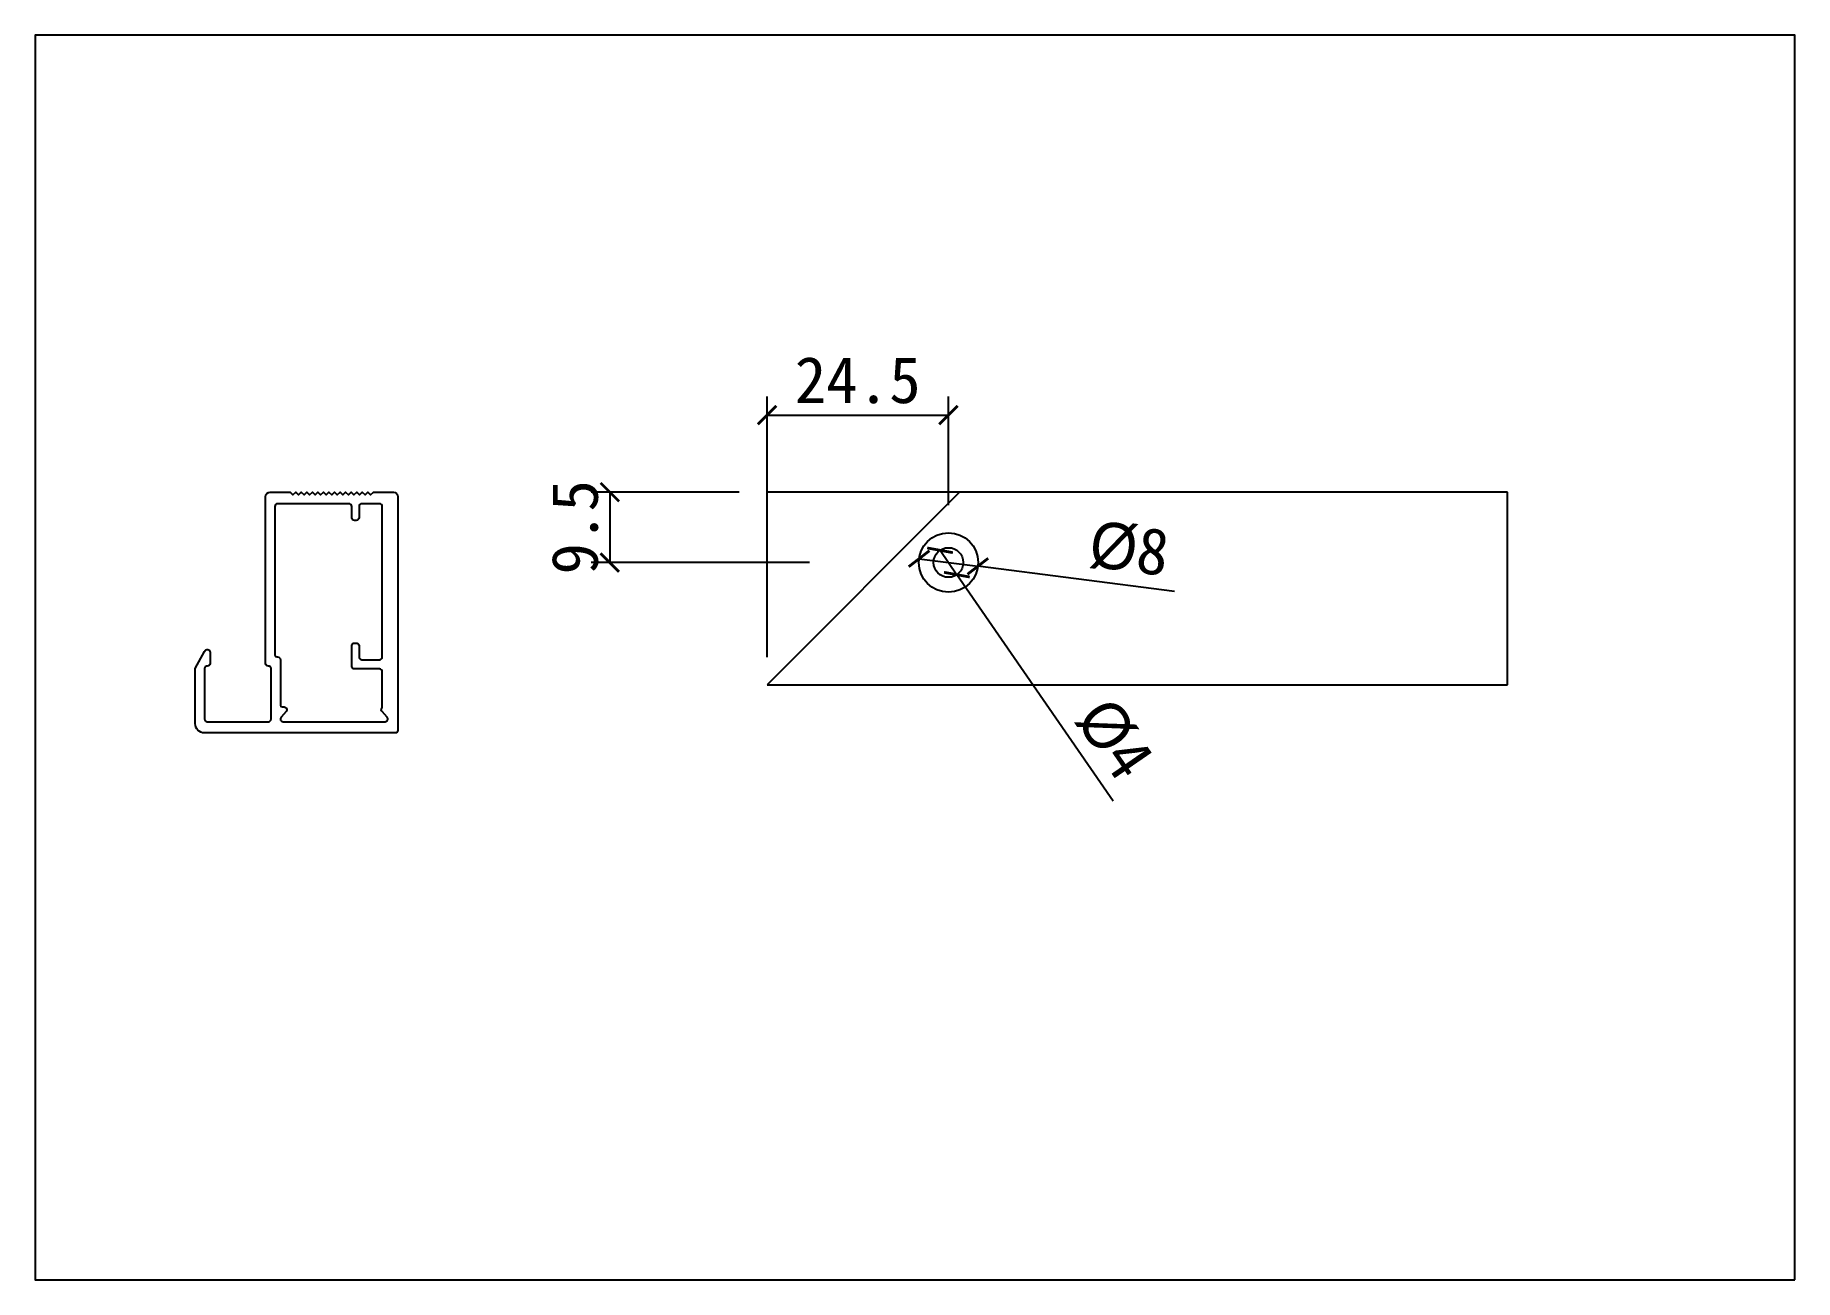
# Model space of a CAD drawing. Header units: millimetres. Extents: x -44117 to 256353, y -2095463 to 65325.
# Drawn here: x 83926 to 84876, y 24343 to 25015 of the extents above; entities that cross this region are included whole.
import ezdxf

# ---------------------------------------------------------------- set-up
doc = ezdxf.new("R2010")
doc.units = ezdxf.units.MM
doc.header["$LTSCALE"] = 10
doc.dimstyles.new('ISO-25', dxfattribs={"dimtxt": 2.5, "dimasz": 2.5, "dimexe": 1, "dimexo": 1, "dimtad": 1, "dimtxsty": 'Standard', "dimblk": 'ARCHTICK', "dimcen": 2.5, "dimadec": 0, "dimazin": 0, "dimtfac": 1, "dimtmove": 0, "dimatfit": 3, "dimfxl": 0, "dimarcsym": 0})

msp = doc.modelspace()

# ---------------------------------------------------------------- blocks, each defined once
blk = doc.blocks.new('_ArchTick')
at = {"color": 0, "linetype": 'ByBlock', "const_width": 0.15}
blk.add_lwpolyline([(-0.5, -0.5), (0.5, 0.5)], dxfattribs=at)
blk = doc.blocks.new('*D1837')
at = {"color": 0, "lineweight": -2}
for p, q in [((84320.99, 24679.05), (84320.99, 24819.72)), ((84418.99, 24761.11), (84418.99, 24819.72)), ((84320.99, 24809.72), (84418.99, 24809.72))]:
    blk.add_line(p, q, dxfattribs=at)
at = {"layer": 'Defpoints', "color": 0}
for p in [(84418.99, 24809.72), (84418.99, 24746.11), (84320.99, 24664.05)]:
    blk.add_point(p, dxfattribs=at)
at = {"color": 0, "lineweight": -2, "xscale": 10, "yscale": 10, "zscale": 10, "rotation": 180}
blk.add_blockref('_ArchTick', (84320.99, 24809.72), dxfattribs=at)
at = {"color": 0, "lineweight": -2, "xscale": 10, "yscale": 10, "zscale": 10}
blk.add_blockref('_ArchTick', (84418.99, 24809.72), dxfattribs=at)
at = {"color": 0, "insert": (84369.99, 24828.47), "char_height": 25, "attachment_point": 5}
blk.add_mtext('24.5', dxfattribs=at)
blk = doc.blocks.new('*D1836')
at = {"color": 0, "lineweight": -2}
for p, q in [((84305.99, 24768.11), (84226.04, 24768.11)), ((84236.04, 24768.11), (84236.04, 24730.11)), ((84343.99, 24730.11), (84226.04, 24730.11))]:
    blk.add_line(p, q, dxfattribs=at)
at = {"layer": 'Defpoints', "color": 0}
for p in [(84320.99, 24768.11), (84236.04, 24730.11), (84358.99, 24730.11)]:
    blk.add_point(p, dxfattribs=at)
at = {"color": 0, "lineweight": -2, "xscale": 10, "yscale": 10, "zscale": 10}
for p, rotation in [((84236.04, 24768.11), 90), ((84236.04, 24730.11), 270)]:
    blk.add_blockref('_ArchTick', p, dxfattribs=dict(at, rotation=rotation))
at = {"color": 0, "insert": (84217.29, 24749.11), "char_height": 25, "attachment_point": 5, "rotation": 90}
blk.add_mtext('9.5', dxfattribs=at)
blk = doc.blocks.new('*D1838')
at = {"color": 0, "lineweight": -2}
for p, q in [((84403.12, 24732.15), (84403.12, 24732.15)), ((84403.12, 24732.15), (84434.86, 24728.07)), ((84541.03, 24714.42), (84434.86, 24728.07))]:
    blk.add_line(p, q, dxfattribs=at)
at = {"layer": 'Defpoints', "color": 0}
for p in [(84403.12, 24732.15), (84434.86, 24728.07)]:
    blk.add_point(p, dxfattribs=at)
at = {"color": 0, "lineweight": -2, "xscale": 10, "yscale": 10, "zscale": 10}
for p, rotation in [((84403.12, 24732.15), 352.6733157331234), ((84434.86, 24728.07), 172.6733157331234)]:
    blk.add_blockref('_ArchTick', p, dxfattribs=dict(at, rotation=rotation))
at = {"color": 0, "insert": (84516.7, 24737.39), "char_height": 25, "attachment_point": 5, "rotation": 352.67332}
blk.add_mtext('{\\fGulim|b0|i0|c129|p50;Ø}8', dxfattribs=at)
blk = doc.blocks.new('*D1839')
at = {"color": 0, "lineweight": -2}
for p, q in [((84414.44, 24736.69), (84414.44, 24736.69)), ((84414.44, 24736.69), (84423.53, 24723.53)), ((84508.01, 24601.25), (84423.53, 24723.53))]:
    blk.add_line(p, q, dxfattribs=at)
at = {"layer": 'Defpoints', "color": 0}
for p in [(84414.44, 24736.69), (84423.53, 24723.53)]:
    blk.add_point(p, dxfattribs=at)
at = {"color": 0, "lineweight": -2, "yscale": 10, "zscale": 10}
for p, xscale, rotation in [((84414.44, 24736.69), 9.999999999999998, 304.6394572359351), ((84423.53, 24723.53), 10, 124.6394572359351)]:
    blk.add_blockref('_ArchTick', p, dxfattribs=dict(at, xscale=xscale, rotation=rotation))
at = {"color": 0, "insert": (84508.82, 24634.7), "char_height": 25, "attachment_point": 5, "rotation": 304.63946}
blk.add_mtext('{\\fGulim|b0|i0|c129|p50;Ø}4', dxfattribs=at)

# ---------------------------------------------------------------- dimensions: what is measured, and where the dimension line sits
dim = msp.add_linear_dim(base=(84418.98688, 24809.72283, 0), p1=(84320.98688, 24664.05324, 0), p2=(84418.98688, 24746.10839, 0), text='24.5', dimstyle='ISO-25', override={"dimscale": 10, "dimasz": 1, "dimexo": 1.5})
dim.commit()
dim.dimension.update_dxf_attribs({"geometry": '*D1837', "text_midpoint": (84369.98688, 24828.47283, 0)})
dim = msp.add_linear_dim(base=(84236.04263, 24730.10839, 0), p1=(84320.98688, 24768.10839, 0), p2=(84358.98688, 24730.10839, 0), angle=90, text='9.5', dimstyle='ISO-25', override={"dimscale": 10, "dimasz": 1, "dimexo": 1.5})
dim.commit()
dim.dimension.update_dxf_attribs({"geometry": '*D1836', "text_midpoint": (84236.04263, 24749.10839, 0), "dimtype": 160})
for p1, p2, text, picture, middle in [((84403.11752, 24732.14882, 0), (84434.85624, 24728.06797, 0), '{\\fGulim|b0|i0|c129|p50;Ø}8', '*D1838', (84514.18585, 24717.86806, 0)), ((84414.4396, 24736.69035, 0), (84423.53416, 24723.52643, 0), '{\\fGulim|b0|i0|c129|p50;Ø}4', '*D1839', (84492.62931, 24623.51473, 0))]:
    dim = msp.add_diameter_dim_2p(p1=p1, p2=p2, text=text, dimstyle='ISO-25', override={"dimscale": 10, "dimasz": 1, "dimexo": 1.5})
    dim.commit()
    dim.dimension.update_dxf_attribs({"geometry": picture, "text_midpoint": middle, "dimtype": 163})

# ---------------------------------------------------------------- linework, layer by layer
for p, q in [((84720.98688, 24768.10839, 0), (84320.98688, 24768.10839, 0)), ((84424.98688, 24768.05324, 0), (84320.98688, 24664.05324, 0)), ((84720.98688, 24664.10839, 0), (84720.98688, 24768.10839, 0)), ((84320.98688, 24664.05324, 0), (84424.98688, 24664.10839, 0)), ((84424.98688, 24664.10839, 0), (84720.98688, 24664.10839, 0))]:
    msp.add_line(p, q)
msp.add_lwpolyline([(84876.11176, 24342.81162), (84876.11176, 25014.81162), (83925.71176, 25014.81162), (83925.71176, 24342.81162)], close=True)
at = {"color": 7, "elevation": 0}
msp.add_lwpolyline([(84052.65068, 24768.10839), (84063.40068, 24768.10839), (84064.90068, 24766.60839), (84066.40068, 24768.10839), (84067.90068, 24766.60839), (84069.40068, 24768.10839), (84070.90068, 24766.60839), (84072.40068, 24768.10839), (84073.90068, 24766.60839), (84075.40068, 24768.10839), (84076.90068, 24766.60839), (84078.40068, 24768.10839), (84079.90068, 24766.60839), (84081.40068, 24768.10839), (84082.90068, 24766.60839), (84084.40068, 24768.10839), (84085.90068, 24766.60839), (84087.40068, 24768.10839), (84088.90068, 24766.60839), (84090.40068, 24768.10839), (84091.90068, 24766.60839), (84093.40068, 24768.10839), (84094.90068, 24766.60839), (84096.40068, 24768.10839), (84097.90068, 24766.60839), (84099.40068, 24768.10839), (84100.90068, 24766.60839), (84102.40068, 24768.10839), (84103.90068, 24766.60839), (84105.40068, 24768.10839), (84106.90068, 24766.60839), (84108.40068, 24768.10839), (84119.15068, 24768.10839, -0.414213562), (84121.65068, 24765.60839), (84121.65068, 24765.60839), (84121.65068, 24639.60839, -0.414213562), (84120.15068, 24638.10839), (84017.15068, 24638.10839, -0.414213562), (84012.15068, 24643.10839), (84012.15068, 24672.86136), (84017.22237, 24682.06657, -0.855700792), (84020.15068, 24681.60839), (84020.15068, 24675.60839, -0.414213562), (84018.65068, 24674.10839), (84018.15068, 24674.10839, 0.414213562), (84017.15068, 24673.10839), (84017.15068, 24645.60839, 0.414213562), (84018.65068, 24644.10839), (84051.65068, 24644.10839, 0.414213562), (84053.15068, 24645.60839), (84053.15068, 24673.10839, 0.414213562), (84052.15068, 24674.10839), (84051.65068, 24674.10839, -0.414213562), (84050.15068, 24675.60839), (84050.15068, 24765.60839, -0.414213562), (84052.65068, 24768.10839)], format="xyb", dxfattribs=at)
at = {"color": 7}
msp.add_lwpolyline([(84059.65068, 24644.10839), (84114.65068, 24644.10839, 0.651689909), (84115.75893, 24646.61922), (84113.04242, 24649.59757, -0.34446904), (84112.90219, 24651.43982, 0.147941135), (84113.1537, 24652.27125), (84113.1537, 24671.10839, 0.414213562), (84111.6537, 24672.60839), (84098.15068, 24672.60839, -0.414213562), (84096.65068, 24674.10839), (84096.65068, 24685.10839, -0.414213562), (84098.15068, 24686.60839), (84099.15068, 24686.60839, -0.414213562), (84100.65068, 24685.10839), (84100.65068, 24679.10839, 0.414213562), (84102.15068, 24677.60839), (84111.65068, 24677.60839, 0.414213562), (84113.15068, 24679.10839), (84113.15068, 24760.35839, 0.414213562), (84111.65068, 24761.85839), (84102.15068, 24761.85839, 0.414213562), (84100.65068, 24760.35839), (84100.65068, 24754.35839, -0.414213562), (84099.15068, 24752.85839), (84098.15068, 24752.85839, -0.414213562), (84096.65068, 24754.35839), (84096.65068, 24760.35839, 0.414213562), (84095.15068, 24761.85839), (84056.65068, 24761.85839, 0.414213562), (84055.15068, 24760.35839), (84055.15068, 24680.10839, 0.414213562), (84056.15068, 24679.10839), (84056.65068, 24679.10839, -0.414213547), (84058.15068, 24677.60839), (84058.15068, 24653.10839, 0.414213533), (84059.15068, 24652.10839), (84060.15068, 24652.10839, -0.651689909), (84061.25893, 24649.59757), (84058.54242, 24646.61922, 0.651689909), (84059.65068, 24644.10839)], format="xyb", dxfattribs=at)
for radius in [16, 8]:
    msp.add_circle((84418.98688, 24730.10839, 0), radius)

msp.set_redraw_order([(e.dxf.handle, doc.entitydb.next_handle()) for e in msp.query("TEXT MTEXT ATTDEF DIMENSION ARC_DIMENSION")])  # texts and dimensions are drawn at this point

doc.saveas('drawing.dxf')
